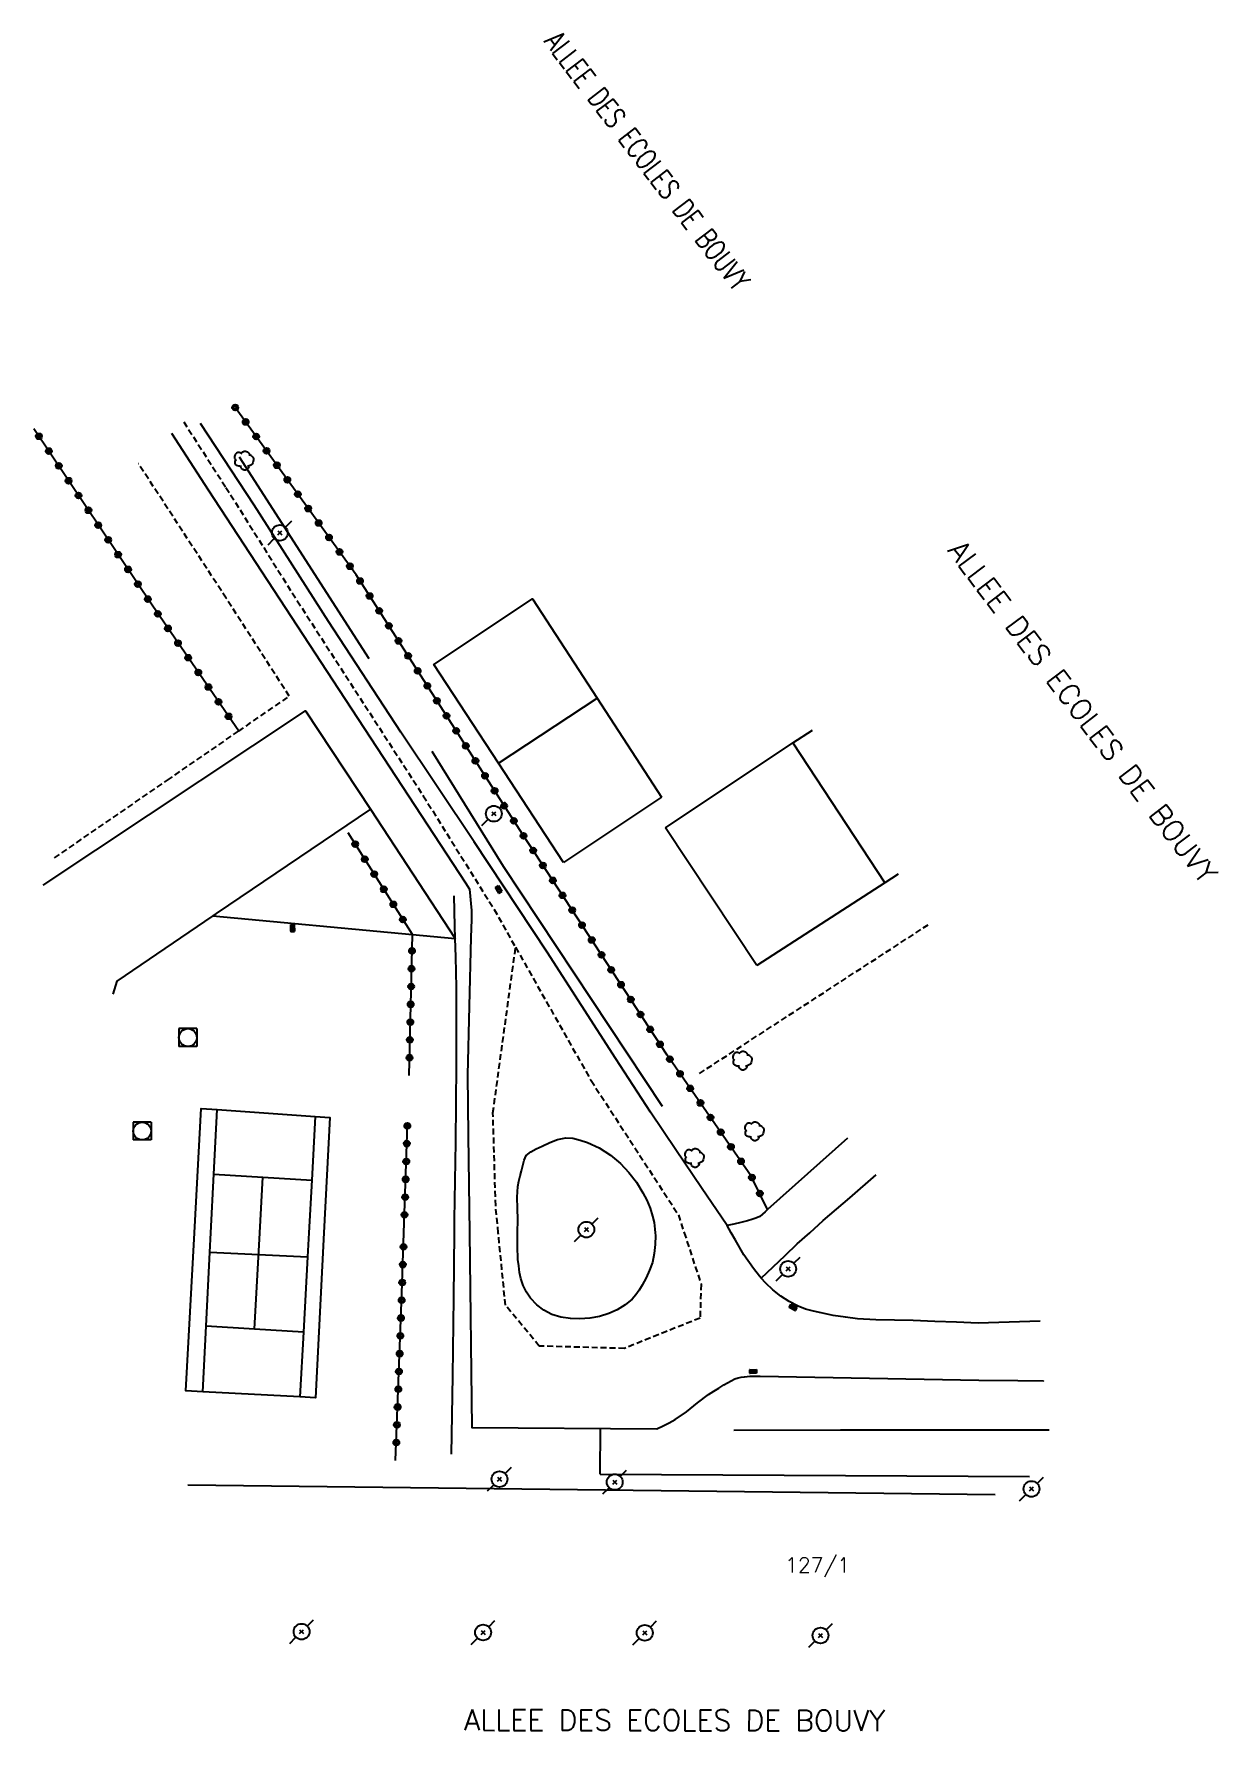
# Model space of a CAD drawing. Header units: millimetres. Extents: x 135999 to 137000, y 128000 to 129000.
# Drawn here: x 136691.7 to 136791.4, y 128634 to 128777 of the extents above; entities that cross this region are included whole.
import ezdxf
from ezdxf.enums import TextEntityAlignment as Align

# ---------------------------------------------------------------- set-up
doc = ezdxf.new("R2010")
doc.units = ezdxf.units.MM
doc.linetypes.add('DASHED', pattern=[0.75, 0.5, -0.25])
doc.layers.get('0').update_dxf_attribs({"linetype": 'CONTINUOUS'})
for name, color, linetype in [('W0001', 6, 'DASHED'), ('W0004', 5, 'CONTINUOUS'), ('W0006', 2, 'CONTINUOUS'), ('W0008', 7, 'CONTINUOUS'), ('W0014', 7, 'CONTINUOUS'), ('W0015', 2, 'CONTINUOUS'), ('W0017', 7, 'CONTINUOUS'), ('W0101', 7, 'CONTINUOUS'), ('W0104', 1, 'CONTINUOUS'), ('W0112', 1, 'DASHED'), ('W0300', 7, 'CONTINUOUS'), ('W0323', 7, 'CONTINUOUS'), ('W0333', 7, 'CONTINUOUS'), ('W0401', 7, 'CONTINUOUS'), ('W0420', 7, 'CONTINUOUS'), ('W0473', 7, 'CONTINUOUS'), ('W0989', 7, 'CONTINUOUS'), ('W0991', 7, 'CONTINUOUS')]:
    doc.layers.add(name, color=color, linetype=linetype)
doc.styles.get("Standard").update_dxf_attribs({"font": 'romans.shx', "width": 0.85})

msp = doc.modelspace()

# ---------------------------------------------------------------- texts
at = {"layer": 'W0989', "width": 0.75}
msp.add_text('ALLEE DES ECOLES DE BOUVY', height=1.75, rotation=307.2795, dxfattribs=at).set_placement((136743.34, 128766.28), align=Align.MIDDLE_CENTER)
at = {"layer": 'W0989'}
msp.add_text('ALLEE DES ECOLES DE BOUVY', height=1.75, rotation=307.2795, dxfattribs=at).set_placement((136780.01, 128719.87), align=Align.MIDDLE_CENTER)
msp.add_text('ALLEE DES ECOLES DE BOUVY', height=1.75, rotation=359.9001, dxfattribs=at).set_placement((136727.89, 128634.08))
at = {"layer": 'W0991'}
msp.add_text('127/1', height=1.25, dxfattribs=at).set_placement((136757.67, 128648.01), align=Align.MIDDLE_CENTER)

# ---------------------------------------------------------------- blocks, each defined once
blk = doc.blocks.new('T473')
for p, q in [((-0.166667, 0.166667), (0.166667, -0.166667)), ((-0.166667, -0.166667), (0.166667, 0.166667)), ((0.500001, 0.500001), (1.000002, 1.000002)), ((-1.000002, -1.000002), (-0.500001, -0.500001))]:
    blk.add_line(p, q)
blk.add_ellipse((0, 0), major_axis=(0.471405, 0.471405), ratio=1, start_param=5.4977871438, end_param=11.780972451)
blk = doc.blocks.new('T401')
for p, q in [((-0.3, 0.3), (0, 0.3)), ((-0.3, -0.25), (-0.3, 0.3)), ((-0.3, 0.15), (0, 0.15)), ((-0.3, 0), (0, 0)), ((0, 0.3), (0, -0.25)), ((-0.3, -0.15), (0, -0.15)), ((-0.3, -0.25), (-0.3, -0.3)), ((-0.3, -0.3), (0, -0.3)), ((0, -0.3), (0, -0.25))]:
    blk.add_line(p, q)
blk = doc.blocks.new('T300')
for p, q in [((-0.8, 0.51), (-0.86, 0.34)), ((-0.86, 0.34), (-0.86, 0.17)), ((-0.86, 0.17), (-0.74, 0.06)), ((-0.69, 0.63), (-0.8, 0.51)), ((-0.8, -0.06), (-0.74, 0.06)), ((-0.74, 0.06), (-0.69, 0.11)), ((-0.57, 0.69), (-0.69, 0.63)), ((-0.46, 0.69), (-0.57, 0.69)), ((-0.29, 0.63), (-0.46, 0.69)), ((-0.29, 0.63), (-0.17, 0.74)), ((-0.23, 0.57), (-0.29, 0.63)), ((-0.17, 0.74), (-0.06, 0.8)), ((-0.06, 0.8), (0.06, 0.8)), ((0.06, 0.8), (0.23, 0.74)), ((0.23, 0.74), (0.34, 0.63)), ((0.34, 0.63), (0.4, 0.51)), ((0.46, 0.46), (0.34, 0.46)), ((0.4, 0.51), (0.4, 0.46)), ((0.57, 0.4), (0.46, 0.46)), ((0.57, 0.4), (0.69, 0.29)), ((0.69, 0.29), (0.74, 0.17)), ((0.74, 0.06), (0.69, -0.17)), ((0.74, 0.17), (0.74, 0.06)), ((-0.8, -0.17), (-0.8, -0.06)), ((-0.8, -0.23), (-0.8, -0.17)), ((-0.74, -0.34), (-0.8, -0.23)), ((-0.69, -0.4), (-0.74, -0.34)), ((-0.51, -0.46), (-0.69, -0.4)), ((-0.4, -0.46), (-0.51, -0.46)), ((-0.4, -0.46), (-0.34, -0.46)), ((-0.34, -0.46), (-0.34, -0.4)), ((-0.34, -0.51), (-0.34, -0.46)), ((-0.29, -0.63), (-0.34, -0.51)), ((-0.17, -0.74), (-0.29, -0.63)), ((-0.06, -0.8), (-0.17, -0.74)), ((0.06, -0.8), (-0.06, -0.8)), ((0.17, -0.74), (0.06, -0.8)), ((0.23, -0.69), (0.17, -0.74)), ((0.29, -0.46), (0.23, -0.46)), ((0.29, -0.63), (0.23, -0.69)), ((0.46, -0.4), (0.29, -0.46)), ((0.34, -0.51), (0.29, -0.63)), ((0.34, -0.51), (0.34, -0.46)), ((0.57, -0.34), (0.46, -0.4)), ((0.63, -0.29), (0.57, -0.34)), ((0.69, -0.17), (0.63, -0.29))]:
    blk.add_line(p, q)
blk = doc.blocks.new('T420')
for p, q in [((0.75, 0.75), (-0.75, 0.75)), ((-0.75, 0.75), (-0.75, -0.75)), ((0.75, 0.75), (0.75, -0.75)), ((0.75, -0.75), (-0.75, -0.75))]:
    blk.add_line(p, q)
blk.add_ellipse((0, 0), major_axis=(-0.53, 0.53), ratio=1, start_param=3.926991, end_param=10.210176)
blk = doc.blocks.new('t323o')
at = {"color": 0, "linetype": 'Continuous'}
for radius in [0.25, 0.15]:
    blk.add_circle((0, 0), radius, dxfattribs=at)

# ---------------------------------------------------------------- linework, layer by layer
at = {"layer": 'W0001'}
for points in [[(136704.27, 128744.3), (136707.82, 128738.79), (136713.83, 128729.23), (136724.45, 128712.8), (136730.42, 128703.24), (136732.23, 128700.04)], [(136730.77, 128676), (136730.55, 128678.27), (136730.32, 128686.09), (136732.23, 128700.04)], [(136732.23, 128700.04), (136738.59, 128688.81), (136745.95, 128677.5), (136746.43, 128676)], [(136747.77, 128668.81), (136741.39, 128666.25), (136734.21, 128666.45), (136731.37, 128669.89), (136730.77, 128676)], [(136746.43, 128676), (136747.85, 128671.66), (136747.77, 128668.81)]]:
    msp.add_lwpolyline(points, dxfattribs=at)
at = {"layer": 'W0004'}
for points in [[(136720.01, 128711.69), (136727.15, 128700.79)], [(136706.72, 128702.68), (136723.53, 128701.13), (136727.15, 128700.79)]]:
    msp.add_lwpolyline(points, dxfattribs=at)
at = {"layer": 'W0006'}
for points in [[(136739.36, 128655.66), (136739.39, 128659.53)], [(136739.36, 128655.66), (136775.52, 128655.45)]]:
    msp.add_lwpolyline(points, dxfattribs=at)
at = {"layer": 'W0008'}
for points in [[(136750.05, 128676.6), (136747.89, 128679.79), (136745.73, 128682.97), (136743.59, 128686.16), (136740.66, 128690.64), (136737.77, 128695.14), (136734.88, 128699.63), (136728.74, 128708.92), (136722.57, 128718.18), (136716.46, 128727.49), (136710.21, 128737.3), (136705.69, 128744.16)], [(136750.39, 128676), (136750.05, 128676.6)], [(136771.2, 128668.37), (136769.37, 128668.45), (136767.54, 128668.52), (136765.71, 128668.6), (136764.15, 128668.62), (136762.59, 128668.65), (136761.04, 128668.75), (136760.01, 128668.87), (136758.99, 128669.03), (136757.98, 128669.24), (136757.32, 128669.4), (136756.66, 128669.57), (136756.03, 128669.81), (136755.28, 128670.19), (136754.57, 128670.66), (136753.9, 128671.18), (136753.32, 128671.74), (136752.93, 128672.16), (136752.77, 128672.34), (136752.26, 128672.97), (136751.46, 128674.13), (136750.75, 128675.37), (136750.39, 128676)]]:
    msp.add_lwpolyline(points, dxfattribs=at)
at = {"layer": 'W0014'}
for points in [[(136703.25, 128743.35), (136706.32, 128738.58), (136717.33, 128721.76), (136728.01, 128705.46), (136728.35, 128704.94), (136728.41, 128704.34), (136728.47, 128703.74), (136728.51, 128703.14), (136728.52, 128702.39), (136728.49, 128701.63), (136728.47, 128700.88), (136728.18, 128689.29)], [(136727.08, 128676), (136727.09, 128677.11), (136727.18, 128683.62), (136727.26, 128690.14), (136727.24, 128696.65), (136727.19, 128699.23), (136727.15, 128700.79), (136727.12, 128701.81), (136727.06, 128704.39)], [(136728.18, 128689.29), (136728.24, 128684.2)], [(136728.24, 128684.2), (136728.34, 128676)], [(136726.84, 128657.35), (136726.93, 128663.94), (136727.02, 128670.52), (136727.08, 128676)], [(136728.34, 128676), (136728.54, 128659.6), (136744.13, 128659.49), (136744.65, 128659.74), (136745.17, 128659.98), (136745.67, 128660.25), (136746.64, 128660.92), (136747.55, 128661.67), (136748.49, 128662.38), (136748.92, 128662.65), (136749.35, 128662.91), (136749.78, 128663.17), (136750.08, 128663.35), (136750.39, 128663.53), (136750.7, 128663.68), (136750.97, 128663.76), (136751.24, 128663.82), (136751.52, 128663.87), (136751.95, 128663.91), (136752.39, 128663.91), (136752.83, 128663.92), (136771.25, 128663.57)], [(136776.43, 128668.54), (136771.2, 128668.37)], [(136771.25, 128663.57), (136774.53, 128663.56), (136776.7, 128663.53), (136776.7, 128663.53)], [(136750.62, 128659.37), (136759.61, 128659.39), (136768.6, 128659.4), (136777.18, 128659.4)]]:
    msp.add_lwpolyline(points, dxfattribs=at)
at = {"layer": 'W0015'}
for points in [[(136732.4, 128676), (136732.43, 128677.11), (136732.39, 128678.04), (136732.36, 128678.98), (136732.42, 128679.9), (136732.5, 128680.34), (136732.61, 128680.78), (136732.73, 128681.22), (136732.83, 128681.67), (136732.94, 128682.11), (136733.13, 128682.49), (136733.5, 128682.82), (136733.97, 128683.07), (136734.46, 128683.29), (136735.1, 128683.6), (136735.77, 128683.86), (136736.45, 128683.99), (136737.06, 128683.95), (136737.68, 128683.8), (136738.28, 128683.6), (136739.28, 128683.15), (136740.22, 128682.54), (136741.06, 128681.83), (136741.78, 128681.08), (136742.42, 128680.25), (136742.96, 128679.36), (136743.28, 128678.73), (136743.56, 128678.07), (136743.77, 128677.39), (136743.89, 128676.85), (136743.97, 128676.31), (136743.99, 128676)], [(136743.99, 128676), (136744.01, 128675.77), (136744, 128675.01), (136743.91, 128674.24), (136743.75, 128673.5), (136743.52, 128672.83), (136743.23, 128672.19), (136742.88, 128671.57), (136742.63, 128671.16), (136742.35, 128670.77), (136742.04, 128670.41), (136741.45, 128669.92), (136740.79, 128669.51), (136740.09, 128669.19), (136739.3, 128668.94), (136738.48, 128668.79), (136737.65, 128668.74), (136736.85, 128668.76), (136736.04, 128668.87), (136735.29, 128669.1), (136734.62, 128669.46), (136734.01, 128669.93), (136733.49, 128670.48), (136733.15, 128670.99), (136732.88, 128671.55), (136732.68, 128672.13), (136732.56, 128672.66), (136732.49, 128673.2), (136732.43, 128673.75), (136732.38, 128674.87), (136732.4, 128675.99), (136732.4, 128676)]]:
    msp.add_lwpolyline(points, dxfattribs=at)
at = {"layer": 'W0017'}
for points in [[(136760.2, 128683.96), (136753.45, 128677.95), (136753.24, 128677.75), (136753.04, 128677.55), (136752.81, 128677.37), (136752.48, 128677.21), (136752.12, 128677.1), (136751.76, 128677), (136751.19, 128676.85), (136750.62, 128676.73), (136750.05, 128676.6)], [(136757.02, 128676), (136758.15, 128677.02), (136760.38, 128678.95), (136762.6, 128680.88)], [(136752.93, 128672.16), (136753.94, 128673.12), (136754.95, 128674.09), (136755.96, 128675.05), (136757.02, 128676)]]:
    msp.add_lwpolyline(points, dxfattribs=at)
at = {"layer": 'W0101'}
msp.add_lwpolyline([(136704.62, 128654.76), (136772.64, 128653.95)], dxfattribs=at)
at = {"layer": 'W0104'}
for points in [[(136692.42, 128705.27), (136714.52, 128719.95), (136720.01, 128711.69)], [(136720.01, 128711.69), (136707, 128702.88), (136706.72, 128702.68), (136698.63, 128697.19), (136698.29, 128696.09)]]:
    msp.add_lwpolyline(points, dxfattribs=at)
at = {"layer": 'W0112'}
for points in [[(136713.16, 128721.19), (136707.85, 128729.45), (136700.47, 128740.77)], [(136693.39, 128707.58), (136702.91, 128714.13), (136708.9, 128718.26), (136713.16, 128721.19)], [(136747.71, 128689.41), (136767.01, 128701.95)]]:
    msp.add_lwpolyline(points, dxfattribs=at)
at = {"layer": 'W0300'}
for points in [[(136719.9, 128724.35), (136708.96, 128741.34)], [(136744.61, 128686.63), (136731.21, 128706.84), (136725.19, 128716.55)]]:
    msp.add_lwpolyline(points, dxfattribs=at)
at = {"layer": 'W0323'}
for points in [[(136752.08, 128680.77), (136744.99, 128690.95), (136732.8, 128709.57), (136718.8, 128731.41), (136708.6, 128745.53), (136708.6, 128745.53)], [(136708.9, 128718.26), (136701.66, 128728.77), (136691.65, 128743.71)], [(136723.53, 128701.13), (136718.12, 128709.68)], [(136723.25, 128689.24), (136723.53, 128701.13)], [(136722.82, 128676), (136723.12, 128685.11)], [(136753.45, 128677.95), (136752.08, 128680.77)], [(136722.12, 128656.82), (136722.65, 128670.89), (136722.82, 128676)]]:
    msp.add_lwpolyline(points, dxfattribs=at)
at = {"layer": 'W0333'}
for points in [[(136736.27, 128707.2), (136730.8, 128715.55), (136725.34, 128723.87), (136733.64, 128729.41), (136739.11, 128721.02), (136744.53, 128712.7)], [(136730.8, 128715.55), (136739.11, 128721.02)], [(136744.85, 128710.1), (136755.59, 128717.26), (136757.23, 128718.34)], [(136755.59, 128717.26), (136763.33, 128705.47)], [(136744.53, 128712.7), (136736.27, 128707.2)], [(136752.56, 128698.52), (136744.85, 128710.1)], [(136764.47, 128706.21), (136763.33, 128705.47), (136752.56, 128698.52)], [(136705.17, 128676), (136705.73, 128686.46), (136707.09, 128686.37), (136715.33, 128685.78), (136716.57, 128685.7), (136716.07, 128676)], [(136706.56, 128676), (136706.81, 128680.93), (136707.09, 128686.37)], [(136715.33, 128685.78), (136715.05, 128680.43), (136714.81, 128676)], [(136706.81, 128680.93), (136710.94, 128680.68), (136715.05, 128680.43)], [(136710.68, 128676), (136710.94, 128680.68)], [(136716.07, 128676), (136715.37, 128662.09), (136714.06, 128662.16), (136705.87, 128662.6), (136704.45, 128662.67), (136705.17, 128676)], [(136705.87, 128662.6), (136706.15, 128668.12), (136706.47, 128674.35), (136706.56, 128676)], [(136710.23, 128667.88), (136710.68, 128676)], [(136714.81, 128676), (136714.7, 128673.96), (136714.36, 128667.62), (136714.06, 128662.16)], [(136706.47, 128674.35), (136714.7, 128673.96)], [(136714.36, 128667.62), (136710.23, 128667.88), (136706.15, 128668.12)]]:
    msp.add_lwpolyline(points, dxfattribs=at)

# ---------------------------------------------------------------- block references
at = {"layer": 'W0300', "rotation": 359.9999899820874}
for p in [(136709.41, 128741.04), (136751.38, 128690.5), (136752.39, 128684.54), (136747.35, 128682.3)]:
    msp.add_blockref('T300', p, dxfattribs=at)
at = {"layer": 'W0323'}
for p, rotation in [((136708.61, 128745.52), 125.8348130392354), ((136709.49, 128744.3), 125.8348130392354), ((136692.07, 128743.09), 123.8173460949808), ((136710.37, 128743.08), 125.8348130392354), ((136692.9, 128741.85), 123.8173460949808), ((136711.25, 128741.87), 125.8348130392354), ((136693.74, 128740.6), 123.8173460949808), ((136712.12, 128740.65), 125.8348130392354), ((136694.57, 128739.35), 123.8173460949808), ((136695.4, 128738.11), 123.8173460949808), ((136713, 128739.43), 125.8348130392354), ((136713.88, 128738.22), 125.8348130392354), ((136696.24, 128736.86), 123.8173460949808), ((136714.76, 128737), 125.8348130392354), ((136697.07, 128735.61), 123.8173460949808), ((136715.64, 128735.79), 125.8348130392354), ((136697.91, 128734.37), 123.8173460949808), ((136716.51, 128734.57), 125.8348130392354), ((136698.74, 128733.12), 123.8173460949808), ((136717.39, 128733.35), 125.8348130392354), ((136699.58, 128731.88), 123.8173460949808), ((136718.27, 128732.14), 125.8348130392354), ((136700.41, 128730.63), 123.8173460949808), ((136719.12, 128730.9), 122.678169883006), ((136719.93, 128729.64), 122.678169883006), ((136701.25, 128729.38), 123.8173460949808), ((136702.09, 128728.14), 124.5614569037132), ((136720.74, 128728.38), 122.678169883006), ((136702.94, 128726.91), 124.5614569037132), ((136721.55, 128727.12), 122.678169883006), ((136703.79, 128725.67), 124.5614569037132), ((136722.36, 128725.85), 122.678169883006), ((136704.64, 128724.44), 124.5614569037132), ((136723.17, 128724.59), 122.678169883006), ((136705.5, 128723.2), 124.5614569037132), ((136723.98, 128723.33), 122.678169883006), ((136706.35, 128721.97), 124.5614569037132), ((136724.79, 128722.07), 122.678169883006), ((136707.2, 128720.73), 124.5614569037132), ((136708.05, 128719.5), 124.5614569037132), ((136725.6, 128720.8), 122.678169883006), ((136726.41, 128719.54), 122.678169883006), ((136727.22, 128718.28), 122.678169883006), ((136728.03, 128717.02), 122.678169883006), ((136728.84, 128715.75), 122.678169883006), ((136729.65, 128714.49), 122.678169883006), ((136730.46, 128713.23), 122.678169883006), ((136731.27, 128711.96), 122.678169883006), ((136732.08, 128710.7), 122.678169883006), ((136718.72, 128708.73), 122.2957958232369), ((136732.89, 128709.44), 123.210995497915), ((136733.71, 128708.19), 123.210995497915), ((136719.52, 128707.47), 122.2957958232369), ((136734.53, 128706.93), 123.210995497915), ((136720.32, 128706.2), 122.2957958232369), ((136735.36, 128705.68), 123.210995497915), ((136721.12, 128704.93), 122.2957958232369), ((136736.18, 128704.42), 123.210995497915), ((136721.93, 128703.66), 122.2957958232369), ((136722.73, 128702.39), 122.2957958232369), ((136737, 128703.17), 123.210995497915), ((136737.82, 128701.91), 123.210995497915), ((136723.5, 128699.74), 88.6743917965701), ((136738.64, 128700.66), 123.210995497915), ((136723.46, 128698.24), 88.6743917965701), ((136739.46, 128699.4), 123.210995497915), ((136740.28, 128698.15), 123.210995497915), ((136723.43, 128696.74), 88.6743917965701), ((136741.11, 128696.89), 123.210995497915), ((136741.93, 128695.64), 123.210995497915), ((136723.39, 128695.24), 88.6743917965701), ((136742.75, 128694.38), 123.210995497915), ((136723.36, 128693.74), 88.6743917965701), ((136743.57, 128693.13), 123.210995497915), ((136723.32, 128692.24), 88.6743917965701), ((136744.39, 128691.87), 123.210995497915), ((136723.29, 128690.74), 88.6743917965701), ((136745.22, 128690.62), 124.8549972107254), ((136746.08, 128689.39), 124.8549972107254), ((136746.94, 128688.16), 124.8549972107254), ((136747.8, 128686.93), 124.8549972107254), ((136748.65, 128685.7), 124.8549972107254), ((136723.11, 128685), 88.12562586092224), ((136749.51, 128684.47), 124.8549972107254), ((136723.07, 128683.5), 88.12562586092224), ((136750.37, 128683.24), 124.8549972107254), ((136723.02, 128682), 88.12562586092224), ((136751.22, 128682.01), 124.8549972107254), ((136722.97, 128680.5), 88.12562586092224), ((136752.14, 128680.65), 115.8220522217709), ((136722.92, 128679), 88.12562586092224), ((136752.8, 128679.3), 115.8220522217709), ((136722.87, 128677.5), 88.12562586092224), ((136722.78, 128674.81), 88.11808542879155), ((136722.73, 128673.31), 88.11808542879155), ((136722.68, 128671.81), 88.11808542879155), ((136722.63, 128670.31), 87.84260356360817), ((136722.57, 128668.81), 87.84260356360817), ((136722.52, 128667.31), 87.84260356360817), ((136722.46, 128665.81), 87.84260356360817), ((136722.4, 128664.31), 87.84260356360817), ((136722.35, 128662.81), 87.84260356360817), ((136722.29, 128661.31), 87.84260356360817), ((136722.23, 128659.82), 87.84260356360817), ((136722.18, 128658.32), 87.84260356360817)]:
    msp.add_blockref('t323o', p, dxfattribs=dict(at, rotation=rotation))
at = {"layer": 'W0401'}
for p, rotation in [((136730.94, 128704.99), 33.43021427093135), ((136713.59, 128701.66), 1.465939823268827), ((136755.67, 128669.84), 62.79595690924084), ((136752.23, 128664.16), 270.9114247685575)]:
    msp.add_blockref('T401', p, dxfattribs=dict(at, rotation=rotation))
at = {"layer": 'W0420'}
for p in [(136704.62, 128692.44), (136700.77, 128684.56)]:
    msp.add_blockref('T420', p, dxfattribs=at)
at = {"layer": 'W0473'}
for p in [(136712.37, 128734.96), (136730.39, 128711.3), (136730.87, 128655.24), (136740.58, 128654.99), (136775.69, 128654.41), (136714.2, 128642.39), (136729.49, 128642.32), (136743.11, 128642.29), (136757.92, 128642.07)]:
    msp.add_blockref('T473', p, dxfattribs=at)
at = {"layer": 'W0473', "rotation": 359.9999899820874}
for p in [(136738.19, 128676.26), (136755.19, 128672.95)]:
    msp.add_blockref('T473', p, dxfattribs=at)

msp.set_redraw_order([(e.dxf.handle, doc.entitydb.next_handle()) for e in msp.query("TEXT MTEXT ATTDEF DIMENSION ARC_DIMENSION")])  # texts and dimensions are drawn at this point

doc.saveas('drawing.dxf')
